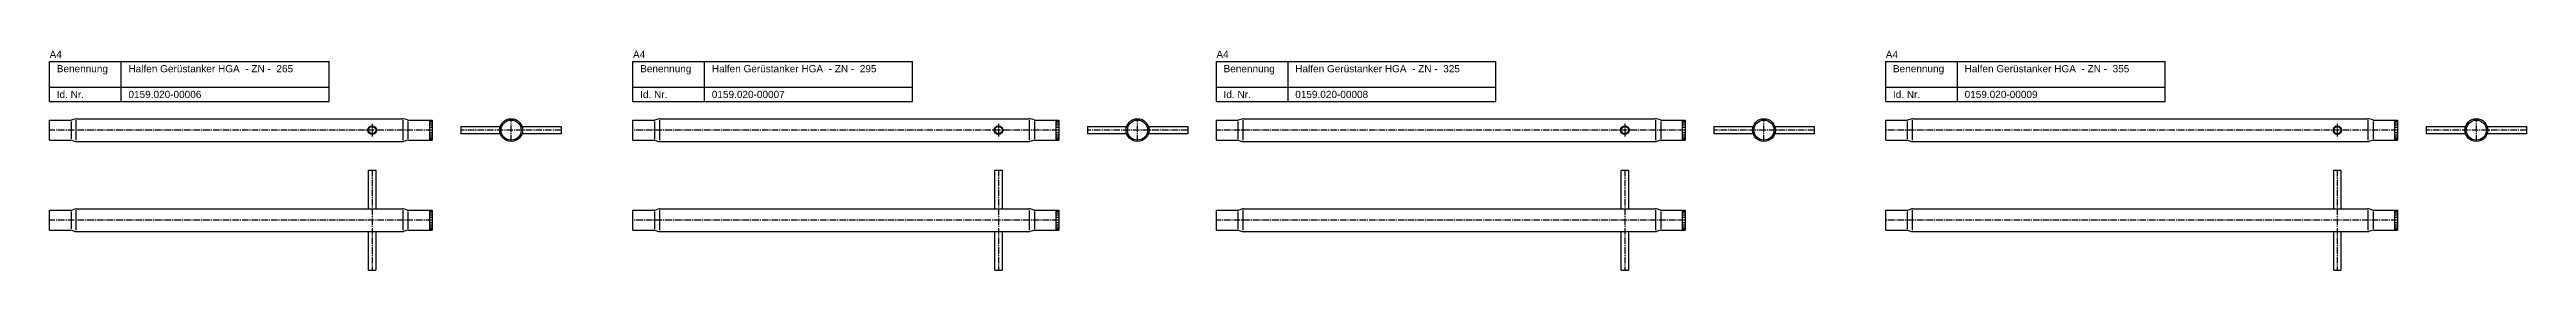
# Model space of a CAD drawing. Header units: millimetres. Extents: x -166 to 3147, y 65 to 219.
# Drawn here: x 1419 to 3147, y 65 to 219 of the extents above; entities that cross this region are included whole.
import ezdxf

# ---------------------------------------------------------------- set-up
doc = ezdxf.new("R2010")
doc.units = ezdxf.units.MM
doc.linetypes.add('MITTE2', pattern=[1.125, 0.75, -0.125, 0.125, -0.125])
doc.layers.add('HALFEN', color=2, linetype='Continuous')
doc.styles.add('ARIAL50', font='ARIAL.TTF', dxfattribs={"height": 5})

msp = doc.modelspace()

# ---------------------------------------------------------------- texts
at = {"layer": 'HALFEN', "style": 'ARIAL50'}
for s, p in [('A4', (1419.3, 213.9)), ('Benennung', (1424.3, 203.9)), ('Halfen Gerüstanker HGA  - ZN -  265', (1474.3, 203.9)), ('A4', (1826.3, 213.9)), ('Benennung', (1831.3, 203.9)), ('Halfen Gerüstanker HGA  - ZN -  295', (1881.3, 203.9)), ('A4', (2233.3, 213.9)), ('Benennung', (2238.3, 203.9)), ('Halfen Gerüstanker HGA  - ZN -  325', (2288.3, 203.9)), ('A4', (2700.3, 213.9)), ('Benennung', (2705.3, 203.9)), ('Halfen Gerüstanker HGA  - ZN -  355', (2755.3, 203.9)), ('Id. Nr.', (1424.3, 185.9)), ('0159.020-00006', (1474.3, 185.9)), ('Id. Nr.', (1831.3, 185.9)), ('0159.020-00007', (1881.3, 185.9)), ('Id. Nr.', (2238.3, 185.9)), ('0159.020-00008', (2288.3, 185.9)), ('Id. Nr.', (2705.3, 185.9)), ('0159.020-00009', (2755.3, 185.9))]:
    msp.add_text(s, height=5, dxfattribs=at).set_placement(p)

# ---------------------------------------------------------------- linework, layer by layer
at = {"layer": 'HALFEN'}
for p, q in [((1419.3, 211.4), (1614.3, 211.4)), ((1419.3, 183.4), (1419.3, 211.4)), ((1469.3, 183.4), (1469.3, 211.4)), ((1614.3, 183.4), (1614.3, 211.4)), ((1826.3, 211.4), (2021.3, 211.4)), ((1826.3, 183.4), (1826.3, 211.4)), ((1876.3, 183.4), (1876.3, 211.4)), ((2021.3, 183.4), (2021.3, 211.4)), ((2233.3, 211.4), (2428.3, 211.4)), ((2233.3, 183.4), (2233.3, 211.4)), ((2283.3, 183.4), (2283.3, 211.4)), ((2428.3, 183.4), (2428.3, 211.4)), ((2700.3, 211.4), (2895.3, 211.4)), ((2700.3, 183.4), (2700.3, 211.4)), ((2750.3, 183.4), (2750.3, 211.4)), ((2895.3, 183.4), (2895.3, 211.4)), ((1419.3, 193.4), (1614.3, 193.4)), ((1826.3, 193.4), (2021.3, 193.4)), ((2233.3, 193.4), (2428.3, 193.4)), ((2700.3, 193.4), (2895.3, 193.4)), ((1419.3, 183.4), (1614.3, 183.4)), ((1826.3, 183.4), (2021.3, 183.4)), ((2233.3, 183.4), (2428.3, 183.4)), ((2700.3, 183.4), (2895.3, 183.4)), ((1419.3, 170.4), (1434, 170.4)), ((1419.3, 156.4), (1419.3, 170.4)), ((1419.3, 156.4), (1434, 156.4)), ((1434.5, 170.5), (1437.2, 171.3)), ((1434.5, 156.3), (1437.2, 155.5)), ((1438.1, 171.4), (1665.4, 171.4)), ((1669.1, 170.5), (1666.3, 171.3)), ((1669.1, 156.3), (1666.3, 155.5)), ((1669.5, 170.4), (1686.3, 170.4)), ((1669.5, 156.4), (1686.3, 156.4)), ((1684.3, 170.4), (1684.3, 156.4)), ((1686.3, 170.4), (1686.3, 156.4)), ((1706.3, 165.9), (1733.3, 165.9)), ((1706.3, 165.9), (1706.3, 160.9)), ((1733.3, 160.9), (1706.3, 160.9)), ((1749.3, 165.9), (1776.3, 165.9)), ((1776.3, 160.9), (1749.3, 160.9)), ((1776.3, 165.9), (1776.3, 160.9)), ((1826.3, 170.4), (1841, 170.4)), ((1826.3, 156.4), (1826.3, 170.4)), ((1826.3, 156.4), (1841, 156.4)), ((1841.5, 170.5), (1844.2, 171.3)), ((1841.5, 156.3), (1844.2, 155.5)), ((1845.1, 171.4), (2102.4, 171.4)), ((2106.1, 170.5), (2103.3, 171.3)), ((2106.1, 156.3), (2103.3, 155.5)), ((2106.5, 170.4), (2123.3, 170.4)), ((2106.5, 156.4), (2123.3, 156.4)), ((2121.3, 170.4), (2121.3, 156.4)), ((2123.3, 170.4), (2123.3, 156.4)), ((2143.3, 165.9), (2170.3, 165.9)), ((2143.3, 165.9), (2143.3, 160.9)), ((2170.3, 160.9), (2143.3, 160.9)), ((2186.3, 165.9), (2213.3, 165.9)), ((2213.3, 160.9), (2186.3, 160.9)), ((2213.3, 165.9), (2213.3, 160.9)), ((2233.3, 170.4), (2248, 170.4)), ((2233.3, 156.4), (2233.3, 170.4)), ((2233.3, 156.4), (2248, 156.4)), ((2248.5, 170.5), (2251.2, 171.3)), ((2248.5, 156.3), (2251.2, 155.5)), ((2252.1, 171.4), (2539.4, 171.4)), ((2543.1, 170.5), (2540.3, 171.3)), ((2543.1, 156.3), (2540.3, 155.5)), ((2543.5, 170.4), (2560.3, 170.4)), ((2543.5, 156.4), (2560.3, 156.4)), ((2558.3, 170.4), (2558.3, 156.4)), ((2560.3, 170.4), (2560.3, 156.4)), ((2580.3, 165.9), (2607.3, 165.9)), ((2580.3, 165.9), (2580.3, 160.9)), ((2607.3, 160.9), (2580.3, 160.9)), ((2623.3, 165.9), (2650.3, 165.9)), ((2650.3, 160.9), (2623.3, 160.9)), ((2650.3, 165.9), (2650.3, 160.9)), ((2700.3, 170.4), (2715, 170.4)), ((2700.3, 156.4), (2700.3, 170.4)), ((2700.3, 156.4), (2715, 156.4)), ((2715.5, 170.5), (2718.2, 171.3)), ((2715.5, 156.3), (2718.2, 155.5)), ((2719.1, 171.4), (3036.4, 171.4)), ((3040.1, 170.5), (3037.3, 171.3)), ((3040.1, 156.3), (3037.3, 155.5)), ((3040.5, 170.4), (3057.3, 170.4)), ((3040.5, 156.4), (3057.3, 156.4)), ((3055.3, 170.4), (3055.3, 156.4)), ((3057.3, 170.4), (3057.3, 156.4)), ((3077.3, 165.9), (3104.3, 165.9)), ((3077.3, 165.9), (3077.3, 160.9)), ((3104.3, 160.9), (3077.3, 160.9)), ((3120.3, 165.9), (3147.3, 165.9)), ((3147.3, 160.9), (3120.3, 160.9)), ((3147.3, 165.9), (3147.3, 160.9)), ((1438.1, 155.4), (1665.4, 155.4)), ((1845.1, 155.4), (2102.4, 155.4)), ((2252.1, 155.4), (2539.4, 155.4)), ((2719.1, 155.4), (3036.4, 155.4)), ((1641.8, 135.4), (1646.8, 135.4)), ((1641.8, 108.4), (1641.8, 135.4)), ((1646.8, 135.4), (1646.8, 108.4)), ((2078.8, 135.4), (2083.8, 135.4)), ((2078.8, 108.4), (2078.8, 135.4)), ((2083.8, 135.4), (2083.8, 108.4)), ((2515.8, 135.4), (2520.8, 135.4)), ((2515.8, 108.4), (2515.8, 135.4)), ((2520.8, 135.4), (2520.8, 108.4)), ((3012.8, 135.4), (3017.8, 135.4)), ((3012.8, 108.4), (3012.8, 135.4)), ((3017.8, 135.4), (3017.8, 108.4)), ((1419.3, 107.4), (1434, 107.4)), ((1419.3, 93.4), (1419.3, 107.4)), ((1434.5, 107.5), (1437.2, 108.3)), ((1438.1, 108.4), (1665.4, 108.4)), ((1669.1, 107.5), (1666.3, 108.3)), ((1669.5, 107.4), (1686.3, 107.4)), ((1684.3, 107.4), (1684.3, 93.4)), ((1686.3, 107.4), (1686.3, 93.4)), ((1826.3, 107.4), (1841, 107.4)), ((1826.3, 93.4), (1826.3, 107.4)), ((1841.5, 107.5), (1844.2, 108.3)), ((1845.1, 108.4), (2102.4, 108.4)), ((2106.1, 107.5), (2103.3, 108.3)), ((2106.5, 107.4), (2123.3, 107.4)), ((2121.3, 107.4), (2121.3, 93.4)), ((2123.3, 107.4), (2123.3, 93.4)), ((2233.3, 107.4), (2248, 107.4)), ((2233.3, 93.4), (2233.3, 107.4)), ((2248.5, 107.5), (2251.2, 108.3)), ((2252.1, 108.4), (2539.4, 108.4)), ((2543.1, 107.5), (2540.3, 108.3)), ((2543.5, 107.4), (2560.3, 107.4)), ((2558.3, 107.4), (2558.3, 93.4)), ((2560.3, 107.4), (2560.3, 93.4)), ((2700.3, 107.4), (2715, 107.4)), ((2700.3, 93.4), (2700.3, 107.4)), ((2715.5, 107.5), (2718.2, 108.3)), ((2719.1, 108.4), (3036.4, 108.4)), ((3040.1, 107.5), (3037.3, 108.3)), ((3040.5, 107.4), (3057.3, 107.4)), ((3055.3, 107.4), (3055.3, 93.4)), ((3057.3, 107.4), (3057.3, 93.4)), ((1419.3, 93.4), (1434, 93.4)), ((1434.5, 93.3), (1437.2, 92.5)), ((1438.1, 92.4), (1665.4, 92.4)), ((1641.8, 65.4), (1641.8, 92.4)), ((1646.8, 92.4), (1646.8, 65.4)), ((1669.1, 93.3), (1666.3, 92.5)), ((1669.5, 93.4), (1686.3, 93.4)), ((1826.3, 93.4), (1841, 93.4)), ((1841.5, 93.3), (1844.2, 92.5)), ((1845.1, 92.4), (2102.4, 92.4)), ((2078.8, 65.4), (2078.8, 92.4)), ((2083.8, 92.4), (2083.8, 65.4)), ((2106.1, 93.3), (2103.3, 92.5)), ((2106.5, 93.4), (2123.3, 93.4)), ((2233.3, 93.4), (2248, 93.4)), ((2248.5, 93.3), (2251.2, 92.5)), ((2252.1, 92.4), (2539.4, 92.4)), ((2515.8, 65.4), (2515.8, 92.4)), ((2520.8, 92.4), (2520.8, 65.4)), ((2543.1, 93.3), (2540.3, 92.5)), ((2543.5, 93.4), (2560.3, 93.4)), ((2700.3, 93.4), (2715, 93.4)), ((2715.5, 93.3), (2718.2, 92.5)), ((2719.1, 92.4), (3036.4, 92.4)), ((3012.8, 65.4), (3012.8, 92.4)), ((3017.8, 92.4), (3017.8, 65.4)), ((3040.1, 93.3), (3037.3, 92.5)), ((3040.5, 93.4), (3057.3, 93.4)), ((1641.8, 65.4), (1646.8, 65.4)), ((2078.8, 65.4), (2083.8, 65.4)), ((2515.8, 65.4), (2520.8, 65.4)), ((3012.8, 65.4), (3017.8, 65.4))]:
    msp.add_line(p, q, dxfattribs=at)
at = {"layer": 'HALFEN', "color": 1, "linetype": 'MITTE2', "ltscale": 6}
for p, q in [((1686.3, 163.4), (1419.3, 163.4)), ((1776.3, 163.4), (1706.3, 163.4)), ((1741.3, 155.4), (1741.3, 171.4)), ((2123.3, 163.4), (1826.3, 163.4)), ((2213.3, 163.4), (2143.3, 163.4)), ((2178.3, 155.4), (2178.3, 171.4)), ((2560.3, 163.4), (2233.3, 163.4)), ((2650.3, 163.4), (2580.3, 163.4)), ((2615.3, 155.4), (2615.3, 171.4)), ((3057.3, 163.4), (2700.3, 163.4)), ((3147.3, 163.4), (3077.3, 163.4)), ((3112.3, 155.4), (3112.3, 171.4)), ((1644.3, 135.4), (1644.3, 65.4)), ((2081.3, 135.4), (2081.3, 65.4)), ((2518.3, 135.4), (2518.3, 65.4)), ((3015.3, 135.4), (3015.3, 65.4)), ((1686.3, 100.4), (1419.3, 100.4)), ((2123.3, 100.4), (1826.3, 100.4)), ((2560.3, 100.4), (2233.3, 100.4)), ((3057.3, 100.4), (2700.3, 100.4))]:
    msp.add_line(p, q, dxfattribs=at)
at = {"layer": 'HALFEN', "color": 1}
for p, q in [((1434.3, 169.4), (1434.3, 157.4)), ((1437.7, 170.4), (1437.7, 156.4)), ((1665.9, 156.4), (1665.9, 170.4)), ((1669.3, 169.4), (1669.3, 157.4)), ((1686, 170.2), (1684.6, 170.2)), ((1686, 169.5), (1684.6, 169.5)), ((1686, 168.3), (1684.6, 168.3)), ((1686, 166.9), (1684.6, 166.9)), ((1686, 165.2), (1684.6, 165.2)), ((1686, 161.6), (1684.6, 161.6)), ((1686, 159.9), (1684.6, 159.9)), ((1686, 158.4), (1684.6, 158.4)), ((1686, 157.3), (1684.6, 157.3)), ((1686, 156.6), (1684.6, 156.6)), ((1841.3, 169.4), (1841.3, 157.4)), ((1844.7, 170.4), (1844.7, 156.4)), ((2102.9, 156.4), (2102.9, 170.4)), ((2106.3, 169.4), (2106.3, 157.4)), ((2123, 170.2), (2121.6, 170.2)), ((2123, 169.5), (2121.6, 169.5)), ((2123, 168.3), (2121.6, 168.3)), ((2123, 166.9), (2121.6, 166.9)), ((2123, 165.2), (2121.6, 165.2)), ((2123, 161.6), (2121.6, 161.6)), ((2123, 159.9), (2121.6, 159.9)), ((2123, 158.4), (2121.6, 158.4)), ((2123, 157.3), (2121.6, 157.3)), ((2123, 156.6), (2121.6, 156.6)), ((2248.3, 169.4), (2248.3, 157.4)), ((2251.7, 170.4), (2251.7, 156.4)), ((2539.9, 156.4), (2539.9, 170.4)), ((2543.3, 169.4), (2543.3, 157.4)), ((2560, 170.2), (2558.6, 170.2)), ((2560, 169.5), (2558.6, 169.5)), ((2560, 168.3), (2558.6, 168.3)), ((2560, 166.9), (2558.6, 166.9)), ((2560, 165.2), (2558.6, 165.2)), ((2560, 161.6), (2558.6, 161.6)), ((2560, 159.9), (2558.6, 159.9)), ((2560, 158.4), (2558.6, 158.4)), ((2560, 157.3), (2558.6, 157.3)), ((2560, 156.6), (2558.6, 156.6)), ((2715.3, 169.4), (2715.3, 157.4)), ((2718.7, 170.4), (2718.7, 156.4)), ((3036.9, 156.4), (3036.9, 170.4)), ((3040.3, 169.4), (3040.3, 157.4)), ((3057, 170.2), (3055.6, 170.2)), ((3057, 169.5), (3055.6, 169.5)), ((3057, 168.3), (3055.6, 168.3)), ((3057, 166.9), (3055.6, 166.9)), ((3057, 165.2), (3055.6, 165.2)), ((3057, 161.6), (3055.6, 161.6)), ((3057, 159.9), (3055.6, 159.9)), ((3057, 158.4), (3055.6, 158.4)), ((3057, 157.3), (3055.6, 157.3)), ((3057, 156.6), (3055.6, 156.6)), ((1434.3, 106.4), (1434.3, 94.4)), ((1437.7, 107.4), (1437.7, 93.4)), ((1665.9, 93.4), (1665.9, 107.4)), ((1669.3, 106.4), (1669.3, 94.4)), ((1686, 107.2), (1684.6, 107.2)), ((1686, 106.5), (1684.6, 106.5)), ((1686, 105.3), (1684.6, 105.3)), ((1686, 103.9), (1684.6, 103.9)), ((1841.3, 106.4), (1841.3, 94.4)), ((1844.7, 107.4), (1844.7, 93.4)), ((2102.9, 93.4), (2102.9, 107.4)), ((2106.3, 106.4), (2106.3, 94.4)), ((2123, 107.2), (2121.6, 107.2)), ((2123, 106.5), (2121.6, 106.5)), ((2123, 105.3), (2121.6, 105.3)), ((2123, 103.9), (2121.6, 103.9)), ((2248.3, 106.4), (2248.3, 94.4)), ((2251.7, 107.4), (2251.7, 93.4)), ((2539.9, 93.4), (2539.9, 107.4)), ((2543.3, 106.4), (2543.3, 94.4)), ((2560, 107.2), (2558.6, 107.2)), ((2560, 106.5), (2558.6, 106.5)), ((2560, 105.3), (2558.6, 105.3)), ((2560, 103.9), (2558.6, 103.9)), ((2715.3, 106.4), (2715.3, 94.4)), ((2718.7, 107.4), (2718.7, 93.4)), ((3036.9, 93.4), (3036.9, 107.4)), ((3040.3, 106.4), (3040.3, 94.4)), ((3057, 107.2), (3055.6, 107.2)), ((3057, 106.5), (3055.6, 106.5)), ((3057, 105.3), (3055.6, 105.3)), ((3057, 103.9), (3055.6, 103.9)), ((1686, 102.2), (1684.6, 102.2)), ((1686, 98.6), (1684.6, 98.6)), ((1686, 96.9), (1684.6, 96.9)), ((1686, 95.4), (1684.6, 95.4)), ((1686, 94.3), (1684.6, 94.3)), ((1686, 93.6), (1684.6, 93.6)), ((2123, 102.2), (2121.6, 102.2)), ((2123, 98.6), (2121.6, 98.6)), ((2123, 96.9), (2121.6, 96.9)), ((2123, 95.4), (2121.6, 95.4)), ((2123, 94.3), (2121.6, 94.3)), ((2123, 93.6), (2121.6, 93.6)), ((2560, 102.2), (2558.6, 102.2)), ((2560, 98.6), (2558.6, 98.6)), ((2560, 96.9), (2558.6, 96.9)), ((2560, 95.4), (2558.6, 95.4)), ((2560, 94.3), (2558.6, 94.3)), ((2560, 93.6), (2558.6, 93.6)), ((3057, 102.2), (3055.6, 102.2)), ((3057, 98.6), (3055.6, 98.6)), ((3057, 96.9), (3055.6, 96.9)), ((3057, 95.4), (3055.6, 95.4)), ((3057, 94.3), (3055.6, 94.3)), ((3057, 93.6), (3055.6, 93.6))]:
    msp.add_line(p, q, dxfattribs=at)
at = {"layer": 'HALFEN', "color": 1, "linetype": 'MITTE2', "ltscale": 3}
for p, q in [((1644.3, 167.9), (1644.3, 158.9)), ((2081.3, 167.9), (2081.3, 158.9)), ((2518.3, 167.9), (2518.3, 158.9)), ((3015.3, 167.9), (3015.3, 158.9))]:
    msp.add_line(p, q, dxfattribs=at)
at = {"layer": 'HALFEN'}
for centre, radius in [((1644.3, 163.4), 3), ((1644.3, 163.4), 2.5), ((1741.3, 163.4), 8), ((1741.3, 163.4), 7), ((2081.3, 163.4), 3), ((2081.3, 163.4), 2.5), ((2178.3, 163.4), 8), ((2178.3, 163.4), 7), ((2518.3, 163.4), 3), ((2518.3, 163.4), 2.5), ((2615.3, 163.4), 8), ((2615.3, 163.4), 7), ((3015.3, 163.4), 3), ((3015.3, 163.4), 2.5), ((3112.3, 163.4), 8), ((3112.3, 163.4), 7)]:
    msp.add_circle(centre, radius, dxfattribs=at)
for centre, radius, start, end in [((1434, 171.9), 1.5, 270, 286.3808), ((1434, 154.9), 1.5, 73.6192, 90), ((1438.1, 168.4), 3, 90, 106.3808), ((1438.1, 158.4), 3, 253.6192, 270), ((1665.4, 168.4), 3, 73.6192, 90), ((1665.4, 158.4), 3, 270, 286.3808), ((1669.5, 171.9), 1.5, 253.6192, 270), ((1669.5, 154.9), 1.5, 90, 106.3808), ((1841, 171.9), 1.5, 270, 286.3808), ((1841, 154.9), 1.5, 73.6192, 90), ((1845.1, 168.4), 3, 90, 106.3808), ((1845.1, 158.4), 3, 253.6192, 270), ((2102.4, 168.4), 3, 73.6192, 90), ((2102.4, 158.4), 3, 270, 286.3808), ((2106.5, 171.9), 1.5, 253.6192, 270), ((2106.5, 154.9), 1.5, 90, 106.3808), ((2248, 171.9), 1.5, 270, 286.3808), ((2248, 154.9), 1.5, 73.6192, 90), ((2252.1, 168.4), 3, 90, 106.3808), ((2252.1, 158.4), 3, 253.6192, 270), ((2539.4, 168.4), 3, 73.6192, 90), ((2539.4, 158.4), 3, 270, 286.3808), ((2543.5, 171.9), 1.5, 253.6192, 270), ((2543.5, 154.9), 1.5, 90, 106.3808), ((2715, 171.9), 1.5, 270, 286.3808), ((2715, 154.9), 1.5, 73.6192, 90), ((2719.1, 168.4), 3, 90, 106.3808), ((2719.1, 158.4), 3, 253.6192, 270), ((3036.4, 168.4), 3, 73.6192, 90), ((3036.4, 158.4), 3, 270, 286.3808), ((3040.5, 171.9), 1.5, 253.6192, 270), ((3040.5, 154.9), 1.5, 90, 106.3808), ((1434, 108.9), 1.5, 270, 286.3808), ((1438.1, 105.4), 3, 90, 106.3808), ((1665.4, 105.4), 3, 73.6192, 90), ((1669.5, 108.9), 1.5, 253.6192, 270), ((1841, 108.9), 1.5, 270, 286.3808), ((1845.1, 105.4), 3, 90, 106.3808), ((2102.4, 105.4), 3, 73.6192, 90), ((2106.5, 108.9), 1.5, 253.6192, 270), ((2248, 108.9), 1.5, 270, 286.3808), ((2252.1, 105.4), 3, 90, 106.3808), ((2539.4, 105.4), 3, 73.6192, 90), ((2543.5, 108.9), 1.5, 253.6192, 270), ((2715, 108.9), 1.5, 270, 286.3808), ((2719.1, 105.4), 3, 90, 106.3808), ((3036.4, 105.4), 3, 73.6192, 90), ((3040.5, 108.9), 1.5, 253.6192, 270), ((1434, 91.9), 1.5, 73.6192, 90), ((1438.1, 95.4), 3, 253.6192, 270), ((1665.4, 95.4), 3, 270, 286.3808), ((1669.5, 91.9), 1.5, 90, 106.3808), ((1841, 91.9), 1.5, 73.6192, 90), ((1845.1, 95.4), 3, 253.6192, 270), ((2102.4, 95.4), 3, 270, 286.3808), ((2106.5, 91.9), 1.5, 90, 106.3808), ((2248, 91.9), 1.5, 73.6192, 90), ((2252.1, 95.4), 3, 253.6192, 270), ((2539.4, 95.4), 3, 270, 286.3808), ((2543.5, 91.9), 1.5, 90, 106.3808), ((2715, 91.9), 1.5, 73.6192, 90), ((2719.1, 95.4), 3, 253.6192, 270), ((3036.4, 95.4), 3, 270, 286.3808), ((3040.5, 91.9), 1.5, 90, 106.3808)]:
    msp.add_arc(centre, radius, start, end, dxfattribs=at)

msp.set_redraw_order([(e.dxf.handle, doc.entitydb.next_handle()) for e in msp.query("TEXT MTEXT ATTDEF DIMENSION ARC_DIMENSION")])  # texts and dimensions are drawn at this point

doc.saveas('drawing.dxf')
